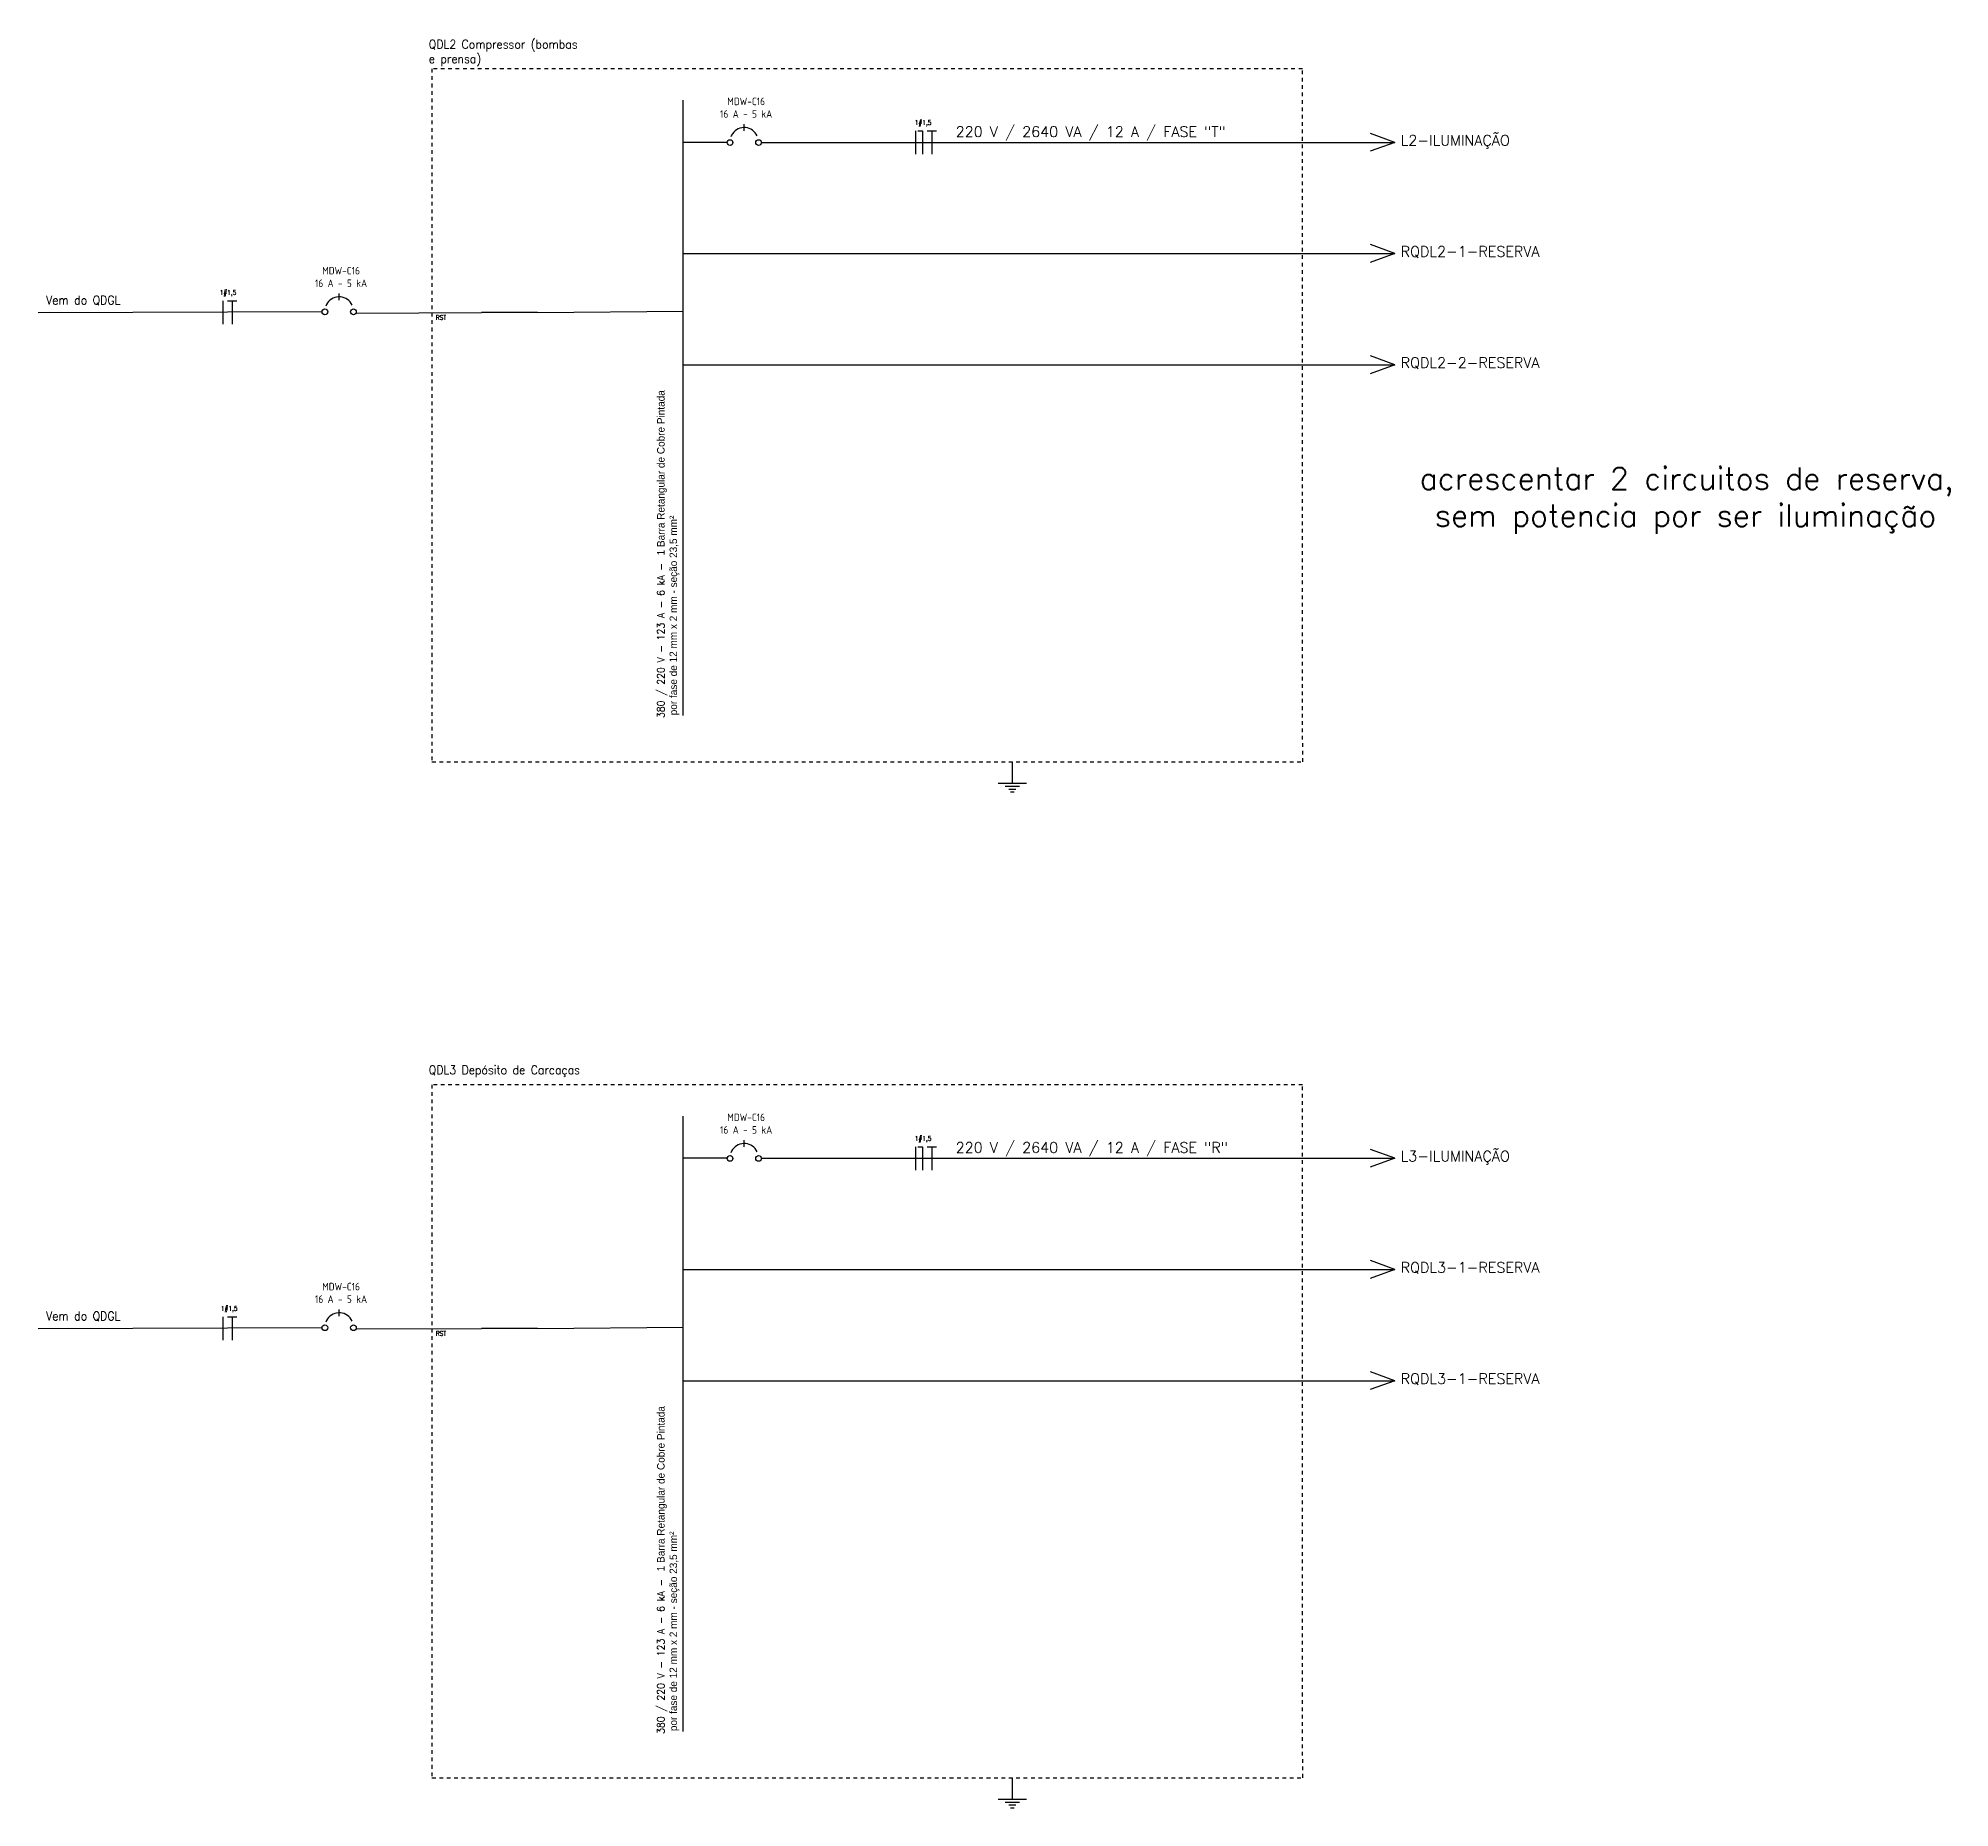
# Model space of a CAD drawing. Extents: x 88 to 641, y -96 to 322.
# Drawn here: x 464.4 to 516.1, y 103.5 to 151.4 of the extents above; entities that cross this region are included whole.
import ezdxf

# ---------------------------------------------------------------- set-up
doc = ezdxf.new("R2010")
doc.units = 0
doc.header["$MEASUREMENT"] = 0
doc.linetypes.add('DASHED2', pattern=[0.375, 0.25, -0.125])
for name, color, linetype in [('_ARQ-TEXTO', 4, 'Continuous'), ('ELET_UNIFILAR_TEXTO', 4, 'Continuous'), ('ELET_UNIFILAR_TEXTO2', 4, 'Continuous'), ('ELT_UNIFILAR_DESENHO', 5, 'Continuous')]:
    doc.layers.add(name, color=color, linetype=linetype)
doc.styles.add('textstyle4', font='arial.ttf')
doc.styles.add('textstyle5', font='')
doc.styles.add('textstyle7', font='romans__.ttf')
doc.styles.get('textstyle5').set_extended_font_data('Standard')

msp = doc.modelspace()

# ---------------------------------------------------------------- texts
at = {"layer": '_ARQ-TEXTO', "linetype": 'Continuous', "insert": (501.776, 139.794), "char_height": 0.60069, "width": 32.85813, "attachment_point": 1, "style": 'textstyle7'}
msp.add_mtext('acrescentar 2 circuitos de reserva,\\P sem potencia por ser iluminação', dxfattribs=at)
at = {"layer": 'ELET_UNIFILAR_TEXTO', "attachment_point": 1, "style": 'textstyle5'}
for s, insert, char_height, width in [('QDL2 Compressor (bombas e prensa)', (474.981, 151.357), 0.23696, 4.58272), ('\\A1;\\pxqc;1#1,5', (487.856, 149.183), 0.12638, 0.9874), ('\\A1;1#1,5', (469.326, 144.588), 0.1264, 0.9874), ('QDL3 Depósito de Carcaças', (474.981, 123.613), 0.23696, 7.18793), ('\\A1;\\pxqc;1#1,5', (487.856, 121.703), 0.12638, 0.9874), ('\\A1;1#1,5', (469.359, 117.108), 0.1264, 0.9874)]:
    msp.add_mtext(s, dxfattribs=dict(at, insert=insert, char_height=char_height, width=width))
at = {"layer": 'ELET_UNIFILAR_TEXTO', "char_height": 0.20406, "width": 3.87486, "attachment_point": 8, "line_spacing_factor": 0.6, "style": 'textstyle4'}
for insert in [(483.564, 149.25), (472.608, 144.671), (483.564, 121.77), (472.608, 117.191)]:
    msp.add_mtext('\\pxsm1;{\\Fisocp|c0;MDW-C16\\P\\Fisocp2|c0;16 A - 5 kA}', dxfattribs=dict(at, insert=insert))
at = {"layer": 'ELET_UNIFILAR_TEXTO', "attachment_point": 1, "style": 'textstyle5'}
for s, insert, char_height in [('Vem do QDGL', (464.632, 144.437), 0.23696), ('RST', (475.17, 143.912), 0.1264), ('RST', (475.17, 143.912), 0.1264), ('Vem do QDGL', (464.632, 116.957), 0.23696), ('RST', (475.17, 116.432), 0.1264), ('RST', (475.17, 116.432), 0.1264)]:
    msp.add_mtext(s, dxfattribs=dict(at, insert=insert, char_height=char_height))
at = {"layer": 'ELET_UNIFILAR_TEXTO', "char_height": 0.202345, "attachment_point": 1, "rotation": 90, "style": 'textstyle5'}
for insert in [(481.156, 133.013), (481.156, 105.533)]:
    msp.add_mtext('\\A1;380 / 220 V - 123 A - 6 kA - {\\A0;\\fArial|b0|i0|c0|p34; \\Ftxt|c0;1 Barra Retangular de Cobre Pintada\\P por fase de 12 mm x 2 mm - seção 23,5 mm\\fArial|b0|i0|c0|p34;²}', dxfattribs=dict(at, insert=insert))
at = {"layer": 'ELET_UNIFILAR_TEXTO2', "char_height": 0.28356, "attachment_point": 1, "style": 'textstyle7'}
for s, insert, width in [('220 V / 2640 VA / 12 A / FASE "T"', (489.231, 149.017), 9.25609), ('L2-ILUMINAÇÃO', (501.265, 148.782), 3.00015), ('RQDL2-1-RESERVA', (501.265, 145.774), 3.00015), ('RQDL2-2-RESERVA', (501.265, 142.766), 3.00015), ('220 V / 2640 VA / 12 A / FASE "R"', (489.231, 121.537), 9.25609), ('L3-ILUMINAÇÃO', (501.265, 121.302), 3.00015), ('RQDL3-1-RESERVA', (501.265, 118.294), 3.00015), ('RQDL3-1-RESERVA', (501.265, 115.286), 3.00015)]:
    msp.add_mtext(s, dxfattribs=dict(at, insert=insert, width=width))

# ---------------------------------------------------------------- linework, layer by layer
at = {"layer": 'ELT_UNIFILAR_DESENHO', "linetype": 'DASHED2', "ltscale": 0.05}
for p, q in [((498.607, 150.573), (475.068, 150.573)), ((475.068, 150.573), (475.068, 131.83)), ((498.615, 131.83), (498.607, 150.573)), ((475.068, 131.83), (498.615, 131.83)), ((498.607, 123.093), (475.068, 123.093)), ((475.068, 123.093), (475.068, 104.35)), ((498.615, 104.35), (498.607, 123.093)), ((475.068, 104.35), (498.615, 104.35))]:
    msp.add_line(p, q, dxfattribs=at)
at = {"layer": 'ELT_UNIFILAR_DESENHO'}
for p, q in [((481.857, 133.078), (481.857, 149.728)), ((483.514, 148.895), (483.514, 149.075)), ((488.147, 148.894), (488.147, 148.262)), ((488.211, 148.894), (488.337, 148.894)), ((488.337, 148.894), (488.337, 148.262)), ((488.462, 148.894), (488.715, 148.894)), ((488.589, 148.894), (488.589, 148.262)), ((483.051, 148.585), (481.857, 148.585)), ((483.977, 148.585), (501.104, 148.585)), ((501.104, 148.585), (500.443, 148.344)), ((501.104, 148.585), (500.453, 148.826)), ((501.104, 145.577), (500.453, 145.818)), ((481.857, 145.577), (501.104, 145.577)), ((501.104, 145.577), (500.443, 145.336)), ((469.415, 144.299), (469.415, 143.667)), ((469.541, 144.299), (469.794, 144.299)), ((469.667, 144.299), (469.667, 143.667)), ((472.557, 144.315), (472.557, 144.495)), ((472.557, 144.315), (472.557, 144.495)), ((464.419, 143.983), (472.095, 144.006)), ((473.014, 143.969), (476.405, 143.983)), ((477.922, 143.983), (476.409, 143.981)), ((477.922, 143.983), (481.857, 144.02)), ((501.104, 142.57), (500.453, 142.81)), ((481.857, 142.57), (501.104, 142.57)), ((501.104, 142.57), (500.443, 142.328)), ((490.762, 131.83), (490.762, 131.247)), ((490.376, 131.247), (491.148, 131.247)), ((490.569, 131.17), (490.955, 131.17)), ((490.666, 131.093), (490.859, 131.093)), ((490.714, 131.016), (490.81, 131.016)), ((481.857, 105.598), (481.857, 122.248)), ((483.514, 121.415), (483.514, 121.595)), ((483.051, 121.105), (481.857, 121.105)), ((483.977, 121.105), (501.104, 121.105)), ((488.147, 121.414), (488.147, 120.782)), ((488.211, 121.414), (488.337, 121.414)), ((488.337, 121.414), (488.337, 120.782)), ((488.462, 121.414), (488.715, 121.414)), ((488.589, 121.414), (488.589, 120.782)), ((501.104, 121.105), (500.443, 120.864)), ((501.104, 121.105), (500.453, 121.346)), ((481.857, 118.097), (501.104, 118.097)), ((501.104, 118.097), (500.443, 117.856)), ((501.104, 118.097), (500.453, 118.338)), ((472.557, 116.835), (472.557, 117.015)), ((472.557, 116.835), (472.557, 117.015)), ((464.419, 116.503), (472.095, 116.526)), ((469.415, 116.819), (469.415, 116.187)), ((469.541, 116.819), (469.794, 116.819)), ((469.667, 116.819), (469.667, 116.187)), ((473.014, 116.489), (476.405, 116.503)), ((477.922, 116.503), (476.409, 116.501)), ((477.922, 116.503), (481.857, 116.54)), ((501.104, 115.089), (500.453, 115.33)), ((481.857, 115.089), (501.104, 115.089)), ((501.104, 115.089), (500.443, 114.848)), ((490.762, 104.35), (490.762, 103.767)), ((490.376, 103.767), (491.148, 103.767)), ((490.569, 103.69), (490.955, 103.69)), ((490.666, 103.613), (490.859, 103.613)), ((490.714, 103.536), (490.81, 103.536))]:
    msp.add_line(p, q, dxfattribs=at)
for points in [[(483.864, 148.762), (483.839, 148.806), (483.809, 148.847), (483.774, 148.883), (483.735, 148.915), (483.692, 148.941), (483.646, 148.961), (483.597, 148.976), (483.547, 148.983), (483.497, 148.984), (483.447, 148.979), (483.397, 148.967), (483.35, 148.948), (483.306, 148.924), (483.265, 148.894), (483.229, 148.859), (483.197, 148.82), (483.171, 148.777), (483.151, 148.731)], [(472.907, 144.182), (472.883, 144.227), (472.853, 144.267), (472.818, 144.304), (472.779, 144.336), (472.736, 144.362), (472.689, 144.382), (472.641, 144.396), (472.591, 144.404), (472.541, 144.405), (472.49, 144.4), (472.441, 144.388), (472.394, 144.369), (472.35, 144.345), (472.309, 144.315), (472.273, 144.28), (472.241, 144.241), (472.215, 144.198), (472.195, 144.151)], [(483.864, 121.282), (483.839, 121.326), (483.809, 121.367), (483.774, 121.403), (483.735, 121.435), (483.692, 121.461), (483.646, 121.481), (483.597, 121.495), (483.547, 121.503), (483.497, 121.504), (483.447, 121.499), (483.397, 121.487), (483.35, 121.468), (483.306, 121.444), (483.265, 121.414), (483.229, 121.379), (483.197, 121.34), (483.171, 121.297), (483.151, 121.251)], [(472.907, 116.702), (472.883, 116.747), (472.853, 116.787), (472.818, 116.824), (472.779, 116.856), (472.736, 116.882), (472.689, 116.902), (472.641, 116.916), (472.591, 116.924), (472.541, 116.925), (472.49, 116.919), (472.441, 116.907), (472.394, 116.889), (472.35, 116.865), (472.309, 116.835), (472.273, 116.8), (472.241, 116.761), (472.215, 116.718), (472.195, 116.671)]]:
    msp.add_lwpolyline(points, dxfattribs=at)
for centre in [(483.128, 148.58), (483.9, 148.58), (472.172, 144.001), (472.944, 144.001), (483.128, 121.1), (483.9, 121.1), (472.172, 116.521), (472.944, 116.521)]:
    msp.add_circle(centre, 0.0772, dxfattribs=at)

msp.set_redraw_order([(e.dxf.handle, doc.entitydb.next_handle()) for e in msp.query("TEXT MTEXT ATTDEF DIMENSION ARC_DIMENSION")])  # texts and dimensions are drawn at this point

doc.saveas('drawing.dxf')
